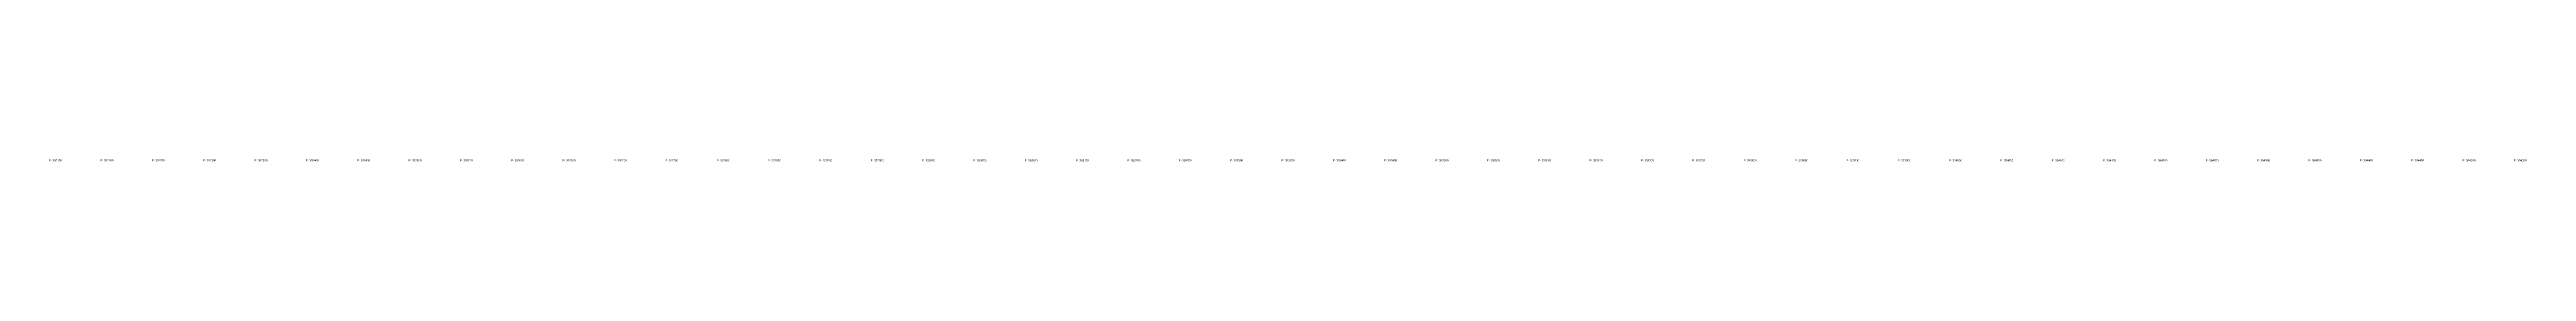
# Model space of a CAD drawing. Header units: metres. Extents: x 392119 to 403510, y 7463281 to 7472978.
# Drawn here: x 392144 to 394556, y 7463281 to 7463283 of the extents above; entities that cross this region are included whole.
import ezdxf
from ezdxf.enums import TextEntityAlignment as Align

# ---------------------------------------------------------------- set-up
doc = ezdxf.new("R2010")
doc.units = ezdxf.units.M
doc.layers.add('QUADRO', color=7, linetype='Continuous', lineweight=50)

msp = doc.modelspace()

# ---------------------------------------------------------------- texts
at = {"layer": 'QUADRO'}
for s, p in [('E: 392150', (392150, 7463281.3)), ('E: 392200', (392200, 7463281.3)), ('E: 392250', (392250, 7463281.3)), ('E: 392300', (392300, 7463281.3)), ('E: 392350', (392350, 7463281.3)), ('E: 392400', (392400, 7463281.3)), ('E: 392450', (392450, 7463281.3)), ('E: 392500', (392500, 7463281.3)), ('E: 392550', (392550, 7463281.3)), ('E: 392600', (392600, 7463281.3)), ('E: 392650', (392650, 7463281.3)), ('E: 392700', (392700, 7463281.3)), ('E: 392750', (392750, 7463281.3)), ('E: 392800', (392800, 7463281.3)), ('E: 392850', (392850, 7463281.3)), ('E: 392900', (392900, 7463281.3)), ('E: 392950', (392950, 7463281.3)), ('E: 393000', (393000, 7463281.3)), ('E: 393050', (393050, 7463281.3)), ('E: 393100', (393100, 7463281.3)), ('E: 393150', (393150, 7463281.3)), ('E: 393200', (393200, 7463281.3)), ('E: 393250', (393250, 7463281.3)), ('E: 393300', (393300, 7463281.3)), ('E: 393350', (393350, 7463281.3)), ('E: 393400', (393400, 7463281.3)), ('E: 393450', (393450, 7463281.3)), ('E: 393500', (393500, 7463281.3)), ('E: 393550', (393550, 7463281.3)), ('E: 393600', (393600, 7463281.3)), ('E: 393650', (393650, 7463281.3)), ('E: 393700', (393700, 7463281.3)), ('E: 393750', (393750, 7463281.3)), ('E: 393800', (393800, 7463281.3)), ('E: 393850', (393850, 7463281.3)), ('E: 393900', (393900, 7463281.3)), ('E: 393950', (393950, 7463281.3)), ('E: 394000', (394000, 7463281.3)), ('E: 394050', (394050, 7463281.3)), ('E: 394100', (394100, 7463281.3)), ('E: 394150', (394150, 7463281.3)), ('E: 394200', (394200, 7463281.3)), ('E: 394250', (394250, 7463281.3)), ('E: 394300', (394300, 7463281.3)), ('E: 394350', (394350, 7463281.3)), ('E: 394400', (394400, 7463281.3)), ('E: 394450', (394450, 7463281.3)), ('E: 394500', (394500, 7463281.3)), ('E: 394550', (394550, 7463281.3))]:
    msp.add_text(s, height=2, dxfattribs=at).set_placement(p, align=Align.CENTER)

doc.saveas('drawing.dxf')
